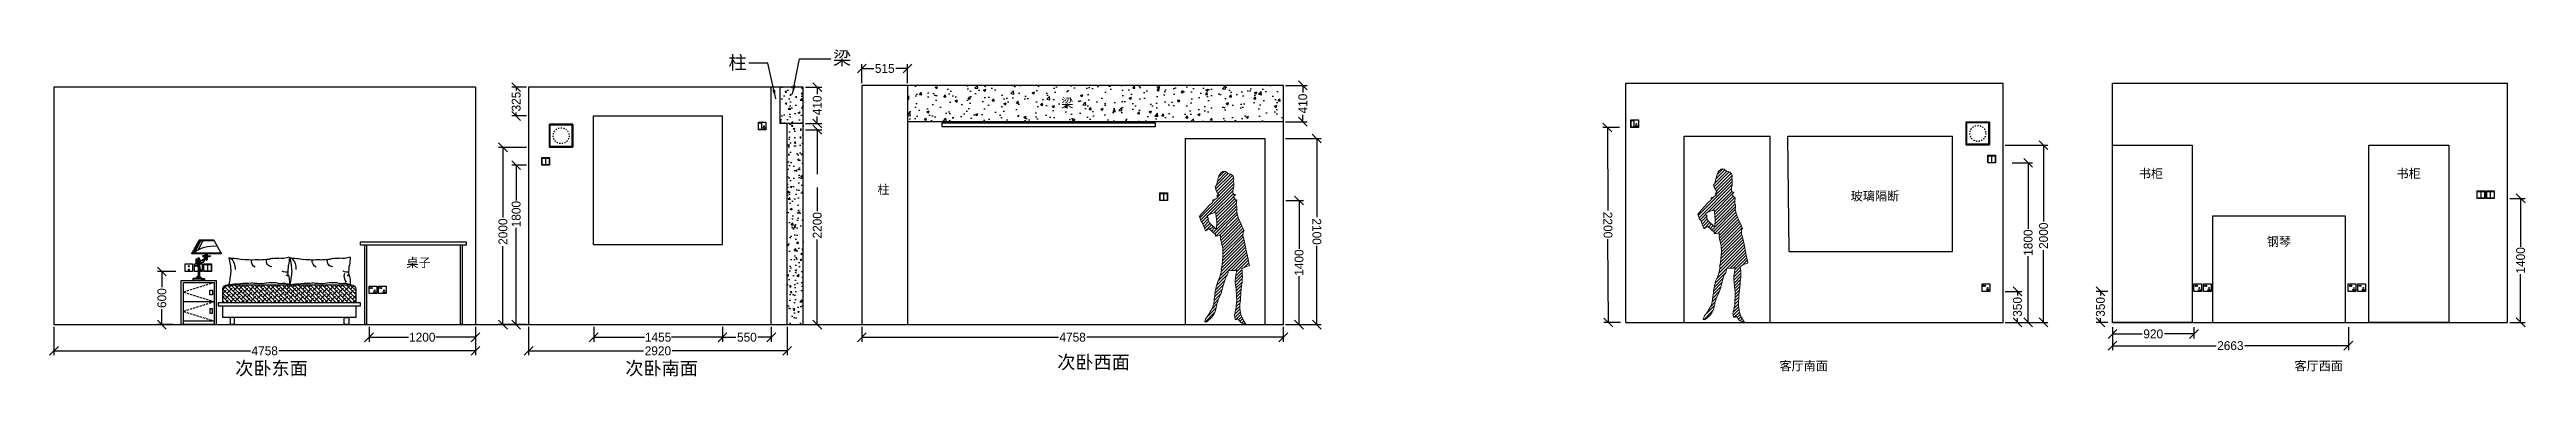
# Model space of a CAD drawing. Header units: millimetres. Extents: x -19825 to 39593, y -31971 to 32026.
# Drawn here: x -19825 to 8139, y -5970 to -2281 of the extents above; entities that cross this region are included whole.
import ezdxf

# ---------------------------------------------------------------- set-up
doc = ezdxf.new("R2010")
doc.units = ezdxf.units.MM
doc.linetypes.add('ACAD_ISO03W100', pattern=[30, 12, -18])
doc.linetypes.add('DASHED', pattern=[19.05, 12.7, -6.35])
for name, color, linetype in [('blocks', 253, 'Continuous'), ('dim', 7, 'Continuous'), ('light current', 110, 'Continuous'), ('lighting', 6, 'Continuous'), ('strong current', 1, 'Continuous'), ('wall', 7, 'Continuous'), ('windows', 140, 'Continuous')]:
    doc.layers.add(name, color=color, linetype=linetype)
doc.styles.get("Standard").update_dxf_attribs({"font": 'Heiti SC.ttf'})
doc.dimstyles.new('副本 ISO-25', dxfattribs={"dimscale": 40, "dimtxt": 2.5, "dimasz": 2.5, "dimexe": 1.25, "dimexo": 0.625, "dimgap": 0.63, "dimtad": 0, "dimdec": 0, "dimtxsty": 'Standard', "dimblk": 'OBLIQUE', "dimblk1": 'OBLIQUE', "dimblk2": 'OBLIQUE', "dimcen": 2.5, "dimadec": 0, "dimazin": 0, "dimtfac": 1, "dimtdec": 0, "dimtmove": 0, "dimatfit": 3, "dimfxl": 1, "dimarcsym": 0})

msp = doc.modelspace()

# ---------------------------------------------------------------- texts
at = {"transparency": 33554687, "insert": (-294, -5802.1), "char_height": 100, "attachment_point": 1}
msp.add_mtext_dynamic_manual_height_columns('客厅南面', width=796.512, gutter_width=500, heights=[0], dxfattribs=at)
at = {"layer": 'blocks', "transparency": 33554687, "char_height": 100, "attachment_point": 1}
for s, width, insert in [('\\pxqc;书柜', 514.384, (3642.3, -3632.4)), ('\\pxqc;书柜', 514.384, (6552.3, -3632.4)), ('\\pxqc;钢琴', 514.384, (5087.3, -4399.2)), ('桌子', 416.17, (-15795.6, -4636.4))]:
    msp.add_mtext_dynamic_manual_height_columns(s, width=width, gutter_width=500, heights=[0], dxfattribs=dict(at, insert=insert))
at = {"layer": 'dim', "char_height": 150}
for s, insert, attachment_point in [('柱', (-11955.1, -2435.4), 6), ('梁', (-10979.5, -2385.4), 4)]:
    msp.add_mtext(s, dxfattribs=dict(at, insert=insert, attachment_point=attachment_point))
at = {"layer": 'dim', "transparency": 33554687, "insert": (5520.6, -5802.1, 20), "char_height": 100, "attachment_point": 1}
msp.add_mtext_dynamic_manual_height_columns('客厅西面', width=796.512, gutter_width=500, heights=[0], dxfattribs=at)
at = {"layer": 'wall', "transparency": 33554687}
msp.add_text('次卧东面', height=150, dxfattribs=at).set_placement((-17728.4, -5952.9))
at = {"layer": 'wall'}
for s, p in [('次卧南面', (-13324.6, -5952.9)), ('次卧西面', (-8447.6, -5883.4))]:
    msp.add_text(s, height=150, dxfattribs=at).set_placement(p)
at = {"layer": 'wall', "char_height": 100, "attachment_point": 1}
for s, width, insert in [('梁', 840, (-8403.8, -2835.4)), ('柱', 310, (-10477.5, -3810.3))]:
    msp.add_mtext_dynamic_manual_height_columns(s, width=width, gutter_width=250, heights=[0], dxfattribs=dict(at, insert=insert))
at = {"layer": 'windows', "transparency": 33554687, "insert": (509.9, -3884.2), "char_height": 100, "attachment_point": 1}
msp.add_mtext_dynamic_manual_height_columns('玻璃隔断', width=543.612, gutter_width=500, heights=[0], dxfattribs=at)

# ---------------------------------------------------------------- blocks, each defined once
blk = doc.blocks.new('_Oblique')
at = {"color": 0, "linetype": 'ByBlock', "lineweight": -2}
blk.add_line((-0.5, -0.5), (0.5, 0.5), dxfattribs=at)
blk = doc.blocks.new('*D255')
at = {"layer": 'dim', "color": 0, "lineweight": -2, "transparency": 16777216}
for p, q in [((-14417, -5410), (-14417, -5731)), ((-11497, -5410), (-11497, -5731)), ((-14417, -5681), (-13119, -5681)), ((-11497, -5681), (-12796, -5681))]:
    blk.add_line(p, q, dxfattribs=at)
at = {"layer": 'dim', "color": 0, "lineweight": -2, "transparency": 16777216, "xscale": 100, "yscale": 100, "zscale": 100, "rotation": 180}
blk.add_blockref('_Oblique', (-14417, -5681), dxfattribs=at)
at = {"layer": 'dim', "color": 0, "lineweight": -2, "transparency": 16777216, "xscale": 100, "yscale": 100, "zscale": 100}
blk.add_blockref('_Oblique', (-11497, -5681), dxfattribs=at)
at = {"layer": 'dim', "color": 0, "transparency": 16777216, "insert": (-12957, -5681), "char_height": 100, "attachment_point": 5}
blk.add_mtext('2920', dxfattribs=at)
blk = doc.blocks.new('*D256')
at = {"layer": 'dim', "color": 0, "lineweight": -2, "transparency": 16777216}
for p, q in [((-12227, -5410), (-12227, -5578)), ((-12227, -5528), (-12078, -5528)), ((-11677, -5528), (-11827, -5528)), ((-11677, -5410), (-11677, -5578))]:
    blk.add_line(p, q, dxfattribs=at)
at = {"layer": 'dim', "color": 0, "lineweight": -2, "transparency": 16777216, "xscale": 100, "yscale": 100, "zscale": 100, "rotation": 180}
blk.add_blockref('_Oblique', (-12227, -5528), dxfattribs=at)
at = {"layer": 'dim', "color": 0, "lineweight": -2, "transparency": 16777216, "xscale": 100, "yscale": 100, "zscale": 100}
blk.add_blockref('_Oblique', (-11677, -5528), dxfattribs=at)
at = {"layer": 'dim', "color": 0, "transparency": 16777216, "insert": (-11952, -5528), "char_height": 100, "attachment_point": 5}
blk.add_mtext('550', dxfattribs=at)
blk = doc.blocks.new('*D257')
at = {"layer": 'dim', "color": 0, "lineweight": -2, "transparency": 16777216}
for p, q in [((-13682, -5410), (-13682, -5578)), ((-13682, -5528), (-13108, -5528)), ((-12227, -5528), (-12802, -5528)), ((-12227, -5410), (-12227, -5578))]:
    blk.add_line(p, q, dxfattribs=at)
at = {"layer": 'dim', "color": 0, "lineweight": -2, "transparency": 16777216, "xscale": 100, "yscale": 100, "zscale": 100, "rotation": 180}
blk.add_blockref('_Oblique', (-13682, -5528), dxfattribs=at)
at = {"layer": 'dim', "color": 0, "lineweight": -2, "transparency": 16777216, "xscale": 100, "yscale": 100, "zscale": 100}
blk.add_blockref('_Oblique', (-12227, -5528), dxfattribs=at)
at = {"layer": 'dim', "color": 0, "transparency": 16777216, "insert": (-12955, -5528), "char_height": 100, "attachment_point": 5}
blk.add_mtext('1455', dxfattribs=at)
blk = doc.blocks.new('*D258')
at = {"layer": 'dim', "color": 0, "lineweight": -2, "transparency": 16777216}
for p, q in [((-11292, -2705), (-11108, -2705)), ((-11158, -2705), (-11158, -2784)), ((-11158, -3115), (-11158, -3037)), ((-11292, -3115), (-11108, -3115))]:
    blk.add_line(p, q, dxfattribs=at)
at = {"layer": 'dim', "color": 0, "lineweight": -2, "transparency": 16777216, "xscale": 100, "yscale": 100, "zscale": 100}
for p, rotation in [((-11158, -2705), 90), ((-11158, -3115), 270)]:
    blk.add_blockref('_Oblique', p, dxfattribs=dict(at, rotation=rotation))
at = {"layer": 'dim', "color": 0, "transparency": 16777216, "insert": (-11158, -2910), "char_height": 100, "attachment_point": 5, "rotation": 90}
blk.add_mtext('410', dxfattribs=at)
blk = doc.blocks.new('*D259')
at = {"layer": 'dim', "color": 0, "lineweight": -2, "transparency": 16777216}
for p, q in [((-5871, -2685), (-5626, -2685)), ((-5676, -2685), (-5676, -2764)), ((-5676, -3095), (-5676, -3017)), ((-5871, -3095), (-5626, -3095))]:
    blk.add_line(p, q, dxfattribs=at)
at = {"layer": 'dim', "color": 0, "lineweight": -2, "transparency": 16777216, "xscale": 100, "yscale": 100, "zscale": 100}
for p, rotation in [((-5676, -2685), 90), ((-5676, -3095), 270)]:
    blk.add_blockref('_Oblique', p, dxfattribs=dict(at, rotation=rotation))
at = {"layer": 'dim', "color": 0, "transparency": 16777216, "insert": (-5676, -2890), "char_height": 100, "attachment_point": 5, "rotation": 90}
blk.add_mtext('410', dxfattribs=at)
blk = doc.blocks.new('*D260')
at = {"layer": 'dim', "color": 0, "lineweight": -2, "transparency": 16777216}
for p, q in [((-10654, -2660), (-10654, -2445)), ((-10654, -2495), (-10521, -2495)), ((-10139, -2495), (-10272, -2495)), ((-10139, -2660), (-10139, -2445))]:
    blk.add_line(p, q, dxfattribs=at)
at = {"layer": 'dim', "color": 0, "lineweight": -2, "transparency": 16777216, "xscale": 100, "yscale": 100, "zscale": 100, "rotation": 180}
blk.add_blockref('_Oblique', (-10654, -2495), dxfattribs=at)
at = {"layer": 'dim', "color": 0, "lineweight": -2, "transparency": 16777216, "xscale": 100, "yscale": 100, "zscale": 100}
blk.add_blockref('_Oblique', (-10139, -2495), dxfattribs=at)
at = {"layer": 'dim', "color": 0, "transparency": 16777216, "insert": (-10396, -2495), "char_height": 100, "attachment_point": 5}
blk.add_mtext('515', dxfattribs=at)
blk = doc.blocks.new('*D261')
at = {"layer": 'dim', "color": 0, "lineweight": -2, "transparency": 16777216}
for p, q in [((-10654, -5410), (-10654, -5578)), ((-10654, -5528), (-8435, -5528)), ((-5896, -5528), (-8114, -5528)), ((-5896, -5410), (-5896, -5578))]:
    blk.add_line(p, q, dxfattribs=at)
at = {"layer": 'dim', "color": 0, "lineweight": -2, "transparency": 16777216, "xscale": 100, "yscale": 100, "zscale": 100, "rotation": 180}
blk.add_blockref('_Oblique', (-10654, -5528), dxfattribs=at)
at = {"layer": 'dim', "color": 0, "lineweight": -2, "transparency": 16777216, "xscale": 100, "yscale": 100, "zscale": 100}
blk.add_blockref('_Oblique', (-5896, -5528), dxfattribs=at)
at = {"layer": 'dim', "color": 0, "transparency": 16777216, "insert": (-8275, -5528), "char_height": 100, "attachment_point": 5}
blk.add_mtext('4758', dxfattribs=at)
blk = doc.blocks.new('*D280')
at = {"layer": 'dim', "color": 0, "lineweight": -2, "transparency": 16777216}
for p, q in [((-14442, -2705), (-14607, -2705)), ((-14557, -2705), (-14557, -2742)), ((-14442, -3030), (-14607, -3030)), ((-14557, -3030), (-14557, -2993))]:
    blk.add_line(p, q, dxfattribs=at)
at = {"layer": 'dim', "color": 0, "lineweight": -2, "transparency": 16777216, "xscale": 100, "yscale": 100, "zscale": 100}
for p, rotation in [((-14557, -2705), 90), ((-14557, -3030), 270)]:
    blk.add_blockref('_Oblique', p, dxfattribs=dict(at, rotation=rotation))
at = {"layer": 'dim', "color": 0, "transparency": 16777216, "insert": (-14557, -2868), "char_height": 100, "attachment_point": 5, "rotation": 90}
blk.add_mtext('325', dxfattribs=at)
blk = doc.blocks.new('*D363')
at = {"layer": 'dim', "color": 0, "lineweight": -2, "transparency": 16777216}
for p, q in [((-11292, -3185), (-11108, -3185)), ((-11158, -3185), (-11158, -3689)), ((-11158, -3839), (-11158, -4103)), ((-11158, -5385), (-11158, -4426)), ((-11292, -5385), (-11108, -5385))]:
    blk.add_line(p, q, dxfattribs=at)
at = {"layer": 'dim', "color": 0, "lineweight": -2, "transparency": 16777216, "xscale": 100, "yscale": 100, "zscale": 100}
for p, rotation in [((-11158, -3185), 90), ((-11158, -5385), 270)]:
    blk.add_blockref('_Oblique', p, dxfattribs=dict(at, rotation=rotation))
at = {"layer": 'dim', "color": 0, "transparency": 16777216, "insert": (-11158, -4264), "char_height": 100, "attachment_point": 5, "rotation": 90}
blk.add_mtext('2200', dxfattribs=at)
blk = doc.blocks.new('switch - 2 gang 2 way')
at = {"transparency": 33554687}
blk.add_lwpolyline([(-43, 85, -0.414214), (-42, 86), (42, 86, -0.414214), (43, 85), (43, 1, -0.414214), (42, 0), (-42, 0, -0.414214), (-43, 1)], format="xyb", close=True, dxfattribs=at)
for points in [[(-41, 84), (-1, 84), (-1, 2), (-41, 2)], [(-36, 79), (-7, 79), (-7, 76), (-36, 76)], [(1, 84), (41, 84), (41, 2), (1, 2)], [(6, 79), (36, 79), (36, 76), (6, 76)]]:
    blk.add_lwpolyline(points, close=True, dxfattribs=at)
blk = doc.blocks.new('*D365')
at = {"layer": 'dim', "color": 0, "lineweight": -2, "transparency": 16777216}
for p, q in [((-14442, -3585), (-14607, -3585)), ((-14557, -3585), (-14557, -3984)), ((-14557, -5385), (-14557, -4292)), ((-14442, -5385), (-14607, -5385))]:
    blk.add_line(p, q, dxfattribs=at)
at = {"layer": 'dim', "color": 0, "lineweight": -2, "transparency": 16777216, "xscale": 100, "yscale": 100, "zscale": 100}
for p, rotation in [((-14557, -3585), 90), ((-14557, -5385), 270)]:
    blk.add_blockref('_Oblique', p, dxfattribs=dict(at, rotation=rotation))
at = {"layer": 'dim', "color": 0, "transparency": 16777216, "insert": (-14557, -4138), "char_height": 100, "attachment_point": 5, "rotation": 90}
blk.add_mtext('1800', dxfattribs=at)
blk = doc.blocks.new('*D366')
at = {"layer": 'dim', "color": 0, "lineweight": -2, "transparency": 16777216}
for p, q in [((-5869, -3985), (-5668, -3985)), ((-5718, -3985), (-5718, -4531)), ((-5718, -5385), (-5718, -4839)), ((-5871, -5385), (-5668, -5385))]:
    blk.add_line(p, q, dxfattribs=at)
at = {"layer": 'dim', "color": 0, "lineweight": -2, "transparency": 16777216, "xscale": 100, "yscale": 100, "zscale": 100}
for p, rotation in [((-5718, -3985), 90), ((-5718, -5385), 270)]:
    blk.add_blockref('_Oblique', p, dxfattribs=dict(at, rotation=rotation))
at = {"layer": 'dim', "color": 0, "transparency": 16777216, "insert": (-5718, -4685), "char_height": 100, "attachment_point": 5, "rotation": 90}
blk.add_mtext('1400', dxfattribs=at)
blk = doc.blocks.new('A$C559E771F')
at = {"lineweight": 0, "ltscale": 3, "transparency": 33554559}
for p, q in [((184, 1528), (355, 1698)), ((191, 1570), (327, 1706)), ((195, 1504), (375, 1683)), ((204, 1618), (306, 1720)), ((218, 1663), (222, 1681)), ((219, 1669), (281, 1731)), ((222, 1681), (230, 1697)), ((230, 1697), (241, 1713)), ((241, 1713), (254, 1723)), ((254, 1723), (264, 1728)), ((264, 1728), (274, 1730)), ((274, 1730), (283, 1731)), ((283, 1731), (297, 1728)), ((297, 1728), (306, 1720)), ((306, 1720), (314, 1715)), ((314, 1715), (323, 1708)), ((323, 1708), (336, 1702)), ((336, 1702), (346, 1699)), ((346, 1699), (352, 1700)), ((352, 1700), (360, 1696)), ((360, 1696), (370, 1688)), ((370, 1688), (378, 1680)), ((378, 1680), (384, 1669)), ((5, 1207), (389, 1591)), ((14, 1181), (387, 1554)), ((111, 1242), (380, 1511)), ((148, 1379), (153, 1408)), ((149, 1387), (176, 1413)), ((153, 1408), (176, 1413)), ((165, 1261), (382, 1478)), ((176, 1413), (194, 1426)), ((178, 1555), (184, 1559)), ((185, 1526), (178, 1555)), ((184, 1559), (190, 1568)), ((194, 1506), (185, 1526)), ((188, 1248), (384, 1445)), ((190, 1568), (193, 1577)), ((191, 1216), (399, 1424)), ((193, 1577), (198, 1592)), ((203, 1490), (194, 1506)), ((194, 1426), (211, 1440)), ((194, 1184), (419, 1409)), ((196, 1450), (218, 1476)), ((211, 1440), (196, 1450)), ((198, 1592), (201, 1603)), ((201, 1603), (202, 1611)), ((202, 1611), (207, 1630)), ((209, 1479), (203, 1490)), ((206, 1443), (386, 1623)), ((207, 1630), (210, 1645)), ((208, 1481), (386, 1659)), ((218, 1476), (209, 1479)), ((210, 1645), (218, 1663)), ((380, 1508), (378, 1493)), ((378, 1493), (381, 1480)), ((381, 1523), (380, 1508)), ((386, 1546), (381, 1523)), ((381, 1480), (390, 1469)), ((394, 1453), (383, 1449)), ((383, 1449), (385, 1444)), ((384, 1669), (387, 1656)), ((388, 1639), (385, 1630)), ((385, 1630), (386, 1614)), ((385, 1444), (389, 1440)), ((386, 1614), (388, 1599)), ((389, 1565), (386, 1546)), ((387, 1656), (388, 1639)), ((388, 1599), (389, 1583)), ((389, 1583), (389, 1565)), ((389, 1440), (394, 1434)), ((390, 1469), (400, 1466)), ((391, 1452), (406, 1467)), ((404, 1458), (394, 1453)), ((394, 1434), (394, 1428)), ((394, 1428), (405, 1418)), ((400, 1466), (404, 1468)), ((404, 1468), (408, 1466)), ((408, 1466), (404, 1458)), ((405, 1418), (418, 1411)), ((418, 1411), (423, 1406)), ((423, 1406), (421, 1394)), ((0, 1222), (21, 1249)), ((19, 1166), (0, 1222)), ((32, 1152), (19, 1166)), ((21, 1249), (43, 1272)), ((26, 1158), (90, 1222)), ((38, 1133), (32, 1152)), ((38, 1134), (103, 1199)), ((58, 1088), (38, 1133)), ((43, 1272), (114, 1348)), ((49, 1109), (106, 1167)), ((59, 1085), (119, 1144)), ((71, 1061), (137, 1127)), ((85, 1224), (114, 1244)), ((91, 1221), (85, 1224)), ((92, 1210), (91, 1221)), ((104, 1199), (92, 1210)), ((97, 1189), (104, 1199)), ((113, 1150), (97, 1189)), ((192, 1074), (113, 1150)), ((114, 1348), (148, 1379)), ((114, 1244), (139, 1256)), ((139, 1256), (185, 1265)), ((175, 1024), (423, 1272)), ((185, 1265), (188, 1249)), ((188, 1249), (196, 1161)), ((188, 1001), (429, 1242)), ((196, 1161), (192, 1074)), ((193, 1076), (425, 1309)), ((194, 1113), (420, 1339)), ((196, 1150), (418, 1372)), ((228, 1006), (438, 1215)), ((240, 982), (448, 1190)), ((244, 951), (458, 1165)), ((250, 922), (468, 1140)), ((418, 1374), (417, 1356)), ((417, 1356), (419, 1341)), ((421, 1394), (418, 1374)), ((419, 1341), (425, 1324)), ((425, 1303), (422, 1277)), ((422, 1277), (427, 1252)), ((425, 1324), (425, 1303)), ((427, 1252), (434, 1225)), ((434, 1225), (444, 1199)), ((444, 1199), (463, 1153)), ((463, 1153), (484, 1104)), ((68, 1060), (58, 1088)), ((75, 1061), (68, 1060)), ((107, 1086), (75, 1061)), ((183, 1017), (107, 1086)), ((120, 1074), (155, 1110)), ((138, 1057), (173, 1092)), ((157, 1041), (191, 1075)), ((184, 1001), (183, 1017)), ((209, 1003), (184, 1001)), ((240, 1008), (209, 1003)), ((238, 556), (527, 846)), ((239, 989), (240, 1008)), ((240, 966), (239, 989)), ((245, 944), (240, 966)), ((253, 907), (245, 944)), ((247, 600), (522, 875)), ((249, 638), (516, 905)), ((260, 882), (253, 907)), ((257, 894), (479, 1115)), ((258, 682), (510, 935)), ((264, 862), (260, 882)), ((261, 721), (503, 963)), ((264, 865), (490, 1091)), ((267, 803), (264, 862)), ((265, 831), (502, 1068)), ((265, 760), (495, 990)), ((266, 797), (493, 1023)), ((484, 1104), (505, 1061)), ((493, 1048), (492, 996)), ((492, 996), (497, 986)), ((498, 1052), (493, 1048)), ((497, 986), (511, 931)), ((504, 1059), (498, 1052)), ((505, 1061), (504, 1059)), ((511, 931), (525, 858)), ((525, 858), (550, 738)), ((194, 441), (314, 562)), ((213, 496), (534, 816)), ((237, 554), (245, 589)), ((245, 589), (252, 624)), ((246, 625), (257, 674)), ((252, 624), (246, 625)), ((257, 674), (261, 721)), ((261, 721), (264, 753)), ((264, 753), (267, 803)), ((314, 561), (300, 541)), ((324, 591), (314, 561)), ((326, 608), (324, 591)), ((362, 611), (326, 608)), ((401, 611), (362, 611)), ((363, 611), (540, 787)), ((399, 611), (546, 758)), ((423, 615), (401, 611)), ((407, 513), (483, 589)), ((408, 526), (412, 567)), ((411, 552), (479, 621)), ((412, 567), (419, 598)), ((418, 595), (552, 728)), ((419, 598), (423, 615)), ((495, 642), (478, 630)), ((478, 630), (482, 602)), ((482, 602), (485, 576)), ((485, 576), (486, 541)), ((526, 655), (495, 642)), ((505, 646), (558, 700)), ((566, 669), (526, 655)), ((550, 738), (559, 695)), ((559, 695), (566, 669)), ((561, 667), (565, 671)), ((162, 232), (214, 285)), ((167, 263), (169, 292)), ((168, 274), (244, 350)), ((169, 292), (175, 325)), ((173, 314), (260, 401)), ((175, 352), (272, 449)), ((175, 348), (179, 376)), ((175, 325), (175, 348)), ((179, 376), (186, 407)), ((183, 395), (287, 499)), ((186, 407), (194, 444)), ((194, 444), (201, 463)), ((201, 463), (209, 487)), ((209, 487), (220, 513)), ((228, 315), (212, 279)), ((220, 513), (231, 534)), ((245, 353), (228, 315)), ((231, 534), (237, 554)), ((258, 396), (245, 353)), ((270, 443), (258, 396)), ((290, 512), (270, 443)), ((300, 541), (290, 512)), ((406, 477), (485, 556)), ((406, 502), (408, 526)), ((406, 476), (406, 502)), ((409, 445), (406, 476)), ((409, 444), (485, 520)), ((414, 405), (409, 445)), ((413, 413), (482, 482)), ((417, 379), (414, 405)), ((417, 382), (477, 442)), ((421, 346), (417, 379)), ((418, 242), (463, 286)), ((419, 247), (423, 281)), ((420, 350), (474, 403)), ((421, 315), (470, 364)), ((421, 312), (421, 346)), ((423, 281), (421, 312)), ((423, 282), (467, 325)), ((464, 307), (463, 274)), ((468, 333), (464, 307)), ((470, 360), (468, 333)), ((474, 401), (470, 360)), ((477, 436), (474, 401)), ((478, 456), (477, 436)), ((482, 483), (478, 456)), ((484, 509), (482, 483)), ((486, 541), (484, 509)), ((61, 37), (67, 55)), ((63, 31), (61, 37)), ((70, 29), (63, 31)), ((66, 30), (172, 137)), ((67, 55), (76, 74)), ((84, 33), (70, 29)), ((76, 74), (92, 97)), ((80, 80), (189, 189)), ((105, 51), (84, 33)), ((92, 97), (108, 118)), ((124, 65), (105, 51)), ((108, 118), (124, 144)), ((124, 144), (135, 163)), ((142, 84), (124, 65)), ((135, 163), (153, 200)), ((141, 176), (195, 231)), ((163, 116), (142, 84)), ((153, 200), (161, 231)), ((161, 231), (167, 263)), ((177, 149), (163, 116)), ((189, 189), (177, 149)), ((193, 214), (189, 189)), ((196, 232), (193, 214)), ((204, 254), (196, 232)), ((212, 279), (204, 254)), ((396, 100), (397, 115)), ((399, 86), (396, 100)), ((397, 114), (459, 176)), ((397, 115), (400, 124)), ((399, 81), (464, 145)), ((403, 60), (399, 86)), ((400, 124), (403, 124)), ((403, 124), (406, 143)), ((421, 54), (403, 60)), ((406, 143), (410, 167)), ((409, 161), (457, 210)), ((410, 167), (416, 192)), ((411, 57), (470, 116)), ((416, 204), (460, 248)), ((416, 214), (419, 247)), ((416, 192), (416, 214)), ((424, 65), (421, 60)), ((421, 60), (421, 54)), ((429, 66), (424, 65)), ((435, 65), (429, 66)), ((439, 60), (435, 65)), ((444, 55), (439, 60)), ((444, 55), (479, 90)), ((456, 39), (444, 55)), ((467, 25), (456, 39)), ((459, 234), (457, 206)), ((457, 206), (458, 183)), ((458, 183), (461, 162)), ((463, 274), (459, 234)), ((459, 35), (489, 65)), ((461, 162), (465, 136)), ((465, 136), (470, 116)), ((479, 17), (467, 25)), ((470, 116), (478, 92)), ((478, 92), (483, 80)), ((478, 18), (502, 42)), ((496, 10), (479, 17)), ((483, 80), (492, 56)), ((492, 56), (494, 56)), ((494, 56), (506, 35)), ((519, 0), (496, 10)), ((503, 8), (514, 19)), ((506, 35), (516, 17)), ((516, 17), (528, 3)), ((526, 0), (519, 0)), ((528, 3), (526, 0))]:
    blk.add_line(p, q, dxfattribs=at)
blk = doc.blocks.new('*D370')
at = {"layer": 'dim', "color": 0, "lineweight": -2, "transparency": 16777216}
for p, q in [((-5871, -3285), (-5469, -3285)), ((-5519, -3285), (-5518, -4174)), ((-5517, -5385), (-5518, -4497)), ((-5869, -5385), (-5467, -5385))]:
    blk.add_line(p, q, dxfattribs=at)
at = {"layer": 'dim', "color": 0, "lineweight": -2, "transparency": 16777216, "xscale": 100, "yscale": 100, "zscale": 100}
for p, rotation in [((-5519, -3285), 90.05456739256199), ((-5517, -5385), 270.054567392562)]:
    blk.add_blockref('_Oblique', p, dxfattribs=dict(at, rotation=rotation))
at = {"layer": 'dim', "color": 0, "transparency": 16777216, "insert": (-5518, -4335), "char_height": 100, "attachment_point": 5, "rotation": 270.0546}
blk.add_mtext('2100', dxfattribs=at)
blk = doc.blocks.new('socket-3 with switch')
at = {"layer": 'strong current'}
for points in [[(-43, 85, -0.414214), (-42, 86), (42, 86, -0.414214), (43, 85), (43, 1, -0.414214), (42, 0), (-42, 0, -0.414214), (-43, 1)], [(-40, 83, -0.414214), (-40, 83), (-8, 83, -0.414214), (-8, 83), (-8, 4, -0.414214), (-8, 4), (-40, 4, -0.414214), (-40, 4)], [(-36, 79, -0.414214), (-36, 79), (-12, 79, -0.414214), (-12, 79), (-12, 76, -0.414214), (-12, 76), (-36, 76, -0.414214), (-36, 76)]]:
    blk.add_lwpolyline(points, format="xyb", close=True, dxfattribs=at)
for points in [[(7, 22), (9, 24), (16, 14), (14, 12)], [(18, 44), (21, 44), (21, 32), (18, 32)], [(30, 24), (32, 22), (25, 12), (23, 14)]]:
    blk.add_lwpolyline(points, close=True, dxfattribs=at)
blk = doc.blocks.new('air fresher')
at = {"transparency": 33554687}
for points in [[(-132.5, 257, -0.4142136), (-124.5, 265), (124.5, 265, -0.4142136), (132.5, 257), (132.5, 8, -0.4142136), (124.5, 0), (-124.5, 0, -0.4142136), (-132.5, 8)], [(-114.5, 255), (114.5, 255, -0.4142136), (122.5, 247), (122.5, 18, -0.4142136), (114.5, 10), (-114.5, 10, -0.4142136), (-122.5, 18), (-122.5, 247, -0.4142136)]]:
    blk.add_lwpolyline(points, format="xyb", close=True, dxfattribs=at)
at = {"linetype": 'ACAD_ISO03W100', "transparency": 33554559}
blk.add_circle((0, 132.5), 90, dxfattribs=at)
blk = doc.blocks.new('*D390')
at = {"layer": 'dim', "color": 0, "lineweight": -2, "transparency": 16777216}
for p, q in [((-14442, -3385), (-14756, -3385)), ((-14706, -3385), (-14706, -4175)), ((-14706, -5385), (-14706, -4498)), ((-14442, -5385), (-14756, -5385))]:
    blk.add_line(p, q, dxfattribs=at)
at = {"layer": 'dim', "color": 0, "lineweight": -2, "transparency": 16777216, "xscale": 100, "yscale": 100, "zscale": 100}
for p, rotation in [((-14706, -3385), 90), ((-14706, -5385), 270)]:
    blk.add_blockref('_Oblique', p, dxfattribs=dict(at, rotation=rotation))
at = {"layer": 'dim', "color": 0, "transparency": 16777216, "insert": (-14706, -4336), "char_height": 100, "attachment_point": 5, "rotation": 90}
blk.add_mtext('2000', dxfattribs=at)
blk = doc.blocks.new('A$C25B71B22')
at = {"transparency": 33554687}
for p, q in [((1820, 949), (1652, 949)), ((1779, 949), (1827, 847)), ((1800, 949), (1864, 825)), ((1809, 949), (1879, 821)), ((1898, 809), (1573, 809)), ((1734, 775), (1692, 775)), ((1692, 775), (1692, 773)), ((1692, 775), (1692, 773)), ((1697, 773), (1692, 773)), ((1737, 773), (1697, 773)), ((1754, 763), (1720, 763)), ((1750, 800), (1724, 800)), ((1734, 754), (1730, 754)), ((1730, 754), (1730, 733)), ((1744, 733), (1730, 733)), ((1733, 781), (1732, 783)), ((1742, 762), (1732, 762)), ((1741, 781), (1733, 781)), ((1741, 761), (1733, 761)), ((1734, 777), (1739, 777)), ((1739, 775), (1734, 775)), ((1734, 756), (1739, 756)), ((1739, 754), (1734, 754)), ((1739, 779), (1734, 779)), ((1739, 758), (1734, 758)), ((1737, 773), (1776, 773)), ((1739, 775), (1782, 775)), ((1744, 754), (1739, 754)), ((1744, 754), (1744, 752)), ((1744, 752), (1744, 735)), ((1744, 735), (1744, 733)), ((1776, 773), (1782, 773)), ((1782, 775), (1782, 773)), ((1816, 740), (1831, 740)), ((1816, 739), (1816, 723)), ((1816, 739), (1831, 739)), ((1816, 732), (1816, 723)), ((1816, 719), (1816, 701)), ((1816, 697), (1816, 543)), ((1831, 739), (1831, 726)), ((1831, 722), (1831, 701)), ((1841, 716), (1831, 716)), ((1841, 713), (1831, 713)), ((1841, 739), (1841, 728)), ((1841, 723), (1841, 728)), ((1856, 723), (1841, 723)), ((1856, 723), (1841, 723)), ((1841, 723), (1841, 704)), ((1856, 704), (1841, 704)), ((1856, 704), (1841, 704)), ((1841, 704), (1841, 696)), ((1841, 696), (1841, 688)), ((1856, 688), (1841, 688)), ((1856, 743), (1842, 743)), ((1842, 723), (1842, 723)), ((1842, 704), (1842, 704)), ((1854, 739), (1844, 739)), ((1852, 742), (1846, 742)), ((1852, 740), (1846, 740)), ((1856, 739), (1856, 723)), ((1856, 723), (1856, 704)), ((1856, 704), (1856, 688)), ((50, 384), (116, 450)), ((50, 339), (161, 450)), ((50, 294), (206, 450)), ((50, 400), (50, 250)), ((66, 355), (50, 372)), ((89, 288), (50, 327)), ((51, 250), (251, 450)), ((111, 400), (71, 441)), ((134, 333), (78, 389)), ((96, 250), (296, 450)), ((1500, 450), (100, 450)), ((156, 265), (100, 322)), ((179, 378), (123, 434)), ((141, 250), (341, 450)), ((201, 310), (145, 366)), ((156, 445), (151, 450)), ((217, 250), (167, 299)), ((186, 250), (386, 450)), ((246, 355), (190, 411)), ((224, 423), (196, 450)), ((269, 288), (212, 344)), ((231, 250), (431, 450)), ((291, 400), (241, 450)), ((313, 333), (257, 389)), ((276, 250), (476, 450)), ((336, 265), (280, 322)), ((358, 378), (302, 434)), ((320, 250), (520, 450)), ((381, 310), (325, 366)), ((336, 445), (331, 450)), ((396, 250), (347, 299)), ((365, 250), (565, 450)), ((426, 355), (370, 411)), ((403, 423), (376, 450)), ((448, 288), (392, 344)), ((410, 250), (610, 450)), ((471, 400), (421, 450)), ((493, 333), (437, 389)), ((455, 250), (655, 450)), ((515, 265), (459, 322)), ((538, 378), (482, 434)), ((500, 250), (700, 450)), ((560, 310), (504, 366)), ((515, 445), (511, 450)), ((576, 250), (527, 299)), ((545, 250), (745, 450)), ((605, 355), (549, 411)), ((583, 423), (555, 450)), ((628, 288), (572, 344)), ((590, 250), (790, 450)), ((650, 400), (600, 450)), ((673, 333), (617, 389)), ((635, 250), (835, 450)), ((695, 265), (639, 322)), ((718, 378), (661, 434)), ((680, 250), (880, 450)), ((740, 310), (684, 366)), ((695, 445), (690, 450)), ((755, 250), (706, 299)), ((725, 250), (925, 450)), ((785, 355), (729, 411)), ((762, 423), (735, 450)), ((807, 288), (751, 344)), ((769, 250), (969, 450)), ((830, 400), (780, 450)), ((852, 333), (796, 389)), ((814, 250), (1014, 450)), ((875, 265), (819, 322)), ((897, 378), (841, 434)), ((859, 250), (1059, 450)), ((920, 310), (863, 366)), ((875, 445), (870, 450)), ((935, 250), (886, 299)), ((904, 250), (1104, 450)), ((964, 355), (908, 411)), ((942, 423), (915, 450)), ((987, 288), (931, 344)), ((949, 250), (1149, 450)), ((1009, 400), (960, 450)), ((1032, 333), (976, 389)), ((994, 250), (1194, 450)), ((1054, 265), (998, 322)), ((1077, 378), (1021, 434)), ((1039, 250), (1239, 450)), ((1099, 310), (1043, 366)), ((1054, 445), (1049, 450)), ((1115, 250), (1066, 299)), ((1084, 250), (1284, 450)), ((1144, 355), (1088, 411)), ((1122, 423), (1094, 450)), ((1167, 288), (1110, 344)), ((1129, 250), (1329, 450)), ((1189, 400), (1139, 450)), ((1211, 333), (1155, 389)), ((1174, 250), (1374, 450)), ((1234, 265), (1178, 322)), ((1256, 378), (1200, 434)), ((1218, 250), (1418, 450)), ((1279, 310), (1223, 366)), ((1234, 445), (1229, 450)), ((1294, 250), (1245, 299)), ((1263, 250), (1463, 450)), ((1324, 355), (1268, 411)), ((1301, 423), (1274, 450)), ((1346, 288), (1290, 344)), ((1308, 250), (1508, 449)), ((1369, 400), (1319, 450)), ((1391, 333), (1335, 389)), ((1353, 250), (1537, 434)), ((1414, 265), (1357, 322)), ((1436, 378), (1380, 434)), ((1398, 250), (1550, 402)), ((1458, 310), (1402, 366)), ((1414, 445), (1409, 450)), ((1474, 250), (1425, 299)), ((1443, 250), (1550, 357)), ((1503, 355), (1447, 411)), ((1481, 423), (1453, 450)), ((1526, 288), (1470, 344)), ((1488, 250), (1550, 312)), ((1548, 400), (1498, 450)), ((1550, 353), (1515, 389)), ((1550, 309), (1537, 322)), ((1550, 250), (1550, 400)), ((2021, 500), (1623, 500)), ((1623, 476), (1623, 500)), ((1623, 326), (1623, 476)), ((1623, 326), (1623, 438)), ((1623, 302), (1623, 326)), ((1623, 0), (1623, 302)), ((1647, 0), (1647, 476)), ((1997, 476), (1647, 476)), ((1697, 388), (1667, 388)), ((1667, 388), (1667, 338)), ((1667, 338), (1697, 338)), ((1697, 338), (1697, 388)), ((1757, 503), (1891, 503)), ((1757, 500), (1891, 500)), ((1791, 520), (1857, 520)), ((1799, 530), (1849, 530)), ((1805, 537), (1843, 537)), ((1808, 542), (1808, 542)), ((1814, 542), (1808, 542)), ((1814, 542), (1834, 542)), ((1816, 543), (1831, 543)), ((1997, 0), (1997, 476)), ((2021, 0), (2021, 500)), ((1600, 250), (0, 250)), ((0, 250), (0, 207)), ((0, 207), (1600, 207)), ((1550, 250), (50, 250)), ((50, 207), (50, 80)), ((50, 80), (1550, 80)), ((82, 250), (55, 277)), ((127, 250), (123, 254)), ((180, 80), (130, 80)), ((130, 80), (130, 0)), ((130, 0), (180, 0)), ((130, 0), (180, 0)), ((180, 0), (180, 80)), ((261, 250), (235, 277)), ((306, 250), (302, 254)), ((441, 250), (414, 277)), ((486, 250), (482, 254)), ((621, 250), (594, 277)), ((666, 250), (661, 254)), ((800, 250), (774, 277)), ((845, 250), (841, 254)), ((980, 250), (953, 277)), ((1025, 250), (1021, 254)), ((1160, 250), (1133, 277)), ((1204, 250), (1200, 254)), ((1339, 250), (1312, 277)), ((1384, 250), (1380, 254)), ((1420, 0), (1420, 80)), ((1420, 80), (1470, 80)), ((1420, 0), (1470, 0)), ((1470, 0), (1420, 0)), ((1470, 80), (1470, 0)), ((1519, 250), (1492, 277)), ((1533, 250), (1550, 267)), ((1550, 80), (1550, 207)), ((1600, 207), (1600, 250)), ((1647, 258), (1997, 258)), ((1647, 40), (1997, 40)), ((1647, 0), (2021, 0)), ((1667, 178), (1697, 178)), ((1667, 128), (1667, 178)), ((1697, 128), (1667, 128)), ((1697, 178), (1697, 128))]:
    blk.add_line(p, q, dxfattribs=at)
at = {"linetype": 'DASHED', "ltscale": 2, "transparency": 33554687}
for p, q in [((1647, 476), (1995, 367)), ((1995, 367), (1647, 258)), ((1647, 258), (1995, 150)), ((1995, 150), (1647, 40))]:
    blk.add_line(p, q, dxfattribs=at)
at = {"transparency": 33554687}
for points in [[(1750, 800), (1898, 800, 0.414214), (1901, 803), (1901, 807, 0.414214), (1898, 809), (1817, 955, 0.414214), (1814, 958), (1658, 958, 0.414214), (1655, 955), (1573, 809, 0.414214), (1571, 807), (1571, 803, 0.414214), (1573, 800), (1724, 800)], [(1697, 773, 0.206202), (1720, 763), (1720, 762), (1732, 762), (1733, 761, 0.131975), (1734, 758, -0.058815), (1734, 754)], [(1732, 783), (1728, 783, -0.308305), (1724, 785), (1724, 800)], [(1732, 783), (1733, 781, 0.131975), (1734, 779, -0.058815), (1734, 775)], [(1742, 783), (1741, 781, -0.131975), (1739, 779, 0.058815), (1739, 775)], [(1776, 773, -0.206202), (1754, 763), (1754, 762), (1742, 762), (1741, 761, -0.131975), (1739, 758, 0.058815), (1739, 754)], [(1742, 783), (1746, 783, 0.308305), (1750, 785), (1750, 800)], [(1816, 740), (1815, 740, 0.414214), (1814, 739), (1814, 739), (1816, 739)], [(1831, 740), (1833, 740, -0.414214), (1834, 739), (1834, 739), (1831, 739)], [(1831, 697), (1831, 543), (1833, 543, -0.414214), (1834, 542), (1834, 542), (1840, 542), (1840, 542)], [(1808, 542, 0.414214), (1806, 540), (1805, 537), (1804, 537, 0.414214), (1800, 533), (1799, 530), (1796, 530, 0.414214), (1792, 526), (1791, 520), (1765, 520, 0.414214), (1757, 512), (1757, 500)], [(1816, 543), (1815, 543, 0.414214), (1814, 542), (1814, 542)], [(1840, 542, -0.414214), (1842, 540), (1843, 537), (1844, 537, -0.414214), (1848, 533), (1849, 530), (1851, 530, -0.414214), (1855, 526), (1857, 520), (1883, 520, -0.414214), (1891, 512), (1891, 500)]]:
    blk.add_lwpolyline(points, format="xyb", dxfattribs=at)
for points in [[(1732, 783), (1742, 783)], [(1744, 752), (1748, 751), (1751, 750), (1753, 749), (1755, 748), (1757, 748), (1758, 747), (1759, 746), (1760, 746), (1761, 745), (1762, 744), (1762, 743), (1763, 742), (1764, 742), (1765, 741), (1766, 740), (1766, 739), (1767, 738), (1768, 737), (1769, 736), (1770, 735), (1770, 734), (1771, 733), (1772, 733), (1773, 732), (1775, 731), (1776, 730), (1777, 729), (1779, 728), (1780, 728), (1782, 727), (1783, 726), (1785, 726), (1787, 725), (1789, 725), (1790, 724), (1792, 724), (1794, 724), (1796, 723), (1798, 723), (1799, 723), (1801, 723), (1803, 723), (1805, 722), (1806, 722), (1808, 722), (1810, 723), (1811, 723), (1813, 723), (1815, 723), (1816, 723)], [(1744, 747), (1747, 747), (1750, 746), (1752, 745), (1754, 745), (1755, 744), (1756, 743), (1757, 743), (1757, 742), (1758, 742), (1759, 741), (1760, 740), (1760, 740), (1761, 739), (1762, 738), (1762, 737), (1763, 736), (1764, 735), (1765, 734), (1766, 733), (1767, 732), (1768, 731), (1769, 730), (1770, 729), (1771, 728), (1772, 727), (1774, 727), (1775, 726), (1777, 725), (1778, 724), (1780, 723), (1782, 723), (1784, 722), (1786, 721), (1788, 721), (1789, 720), (1791, 720), (1793, 720), (1795, 719), (1797, 719), (1799, 719), (1801, 719), (1803, 719), (1804, 718), (1806, 718), (1808, 718), (1810, 719), (1812, 719), (1814, 719), (1816, 719), (1818, 719), (1820, 719), (1822, 720), (1823, 720), (1825, 720), (1827, 721), (1829, 721), (1830, 721), (1832, 722), (1833, 722), (1835, 722), (1836, 723), (1838, 723), (1840, 723), (1841, 724)], [(1744, 739), (1744, 739), (1747, 739), (1749, 739), (1751, 739), (1752, 738), (1754, 738), (1755, 738), (1756, 737), (1757, 737), (1759, 736), (1760, 736), (1761, 735), (1761, 734), (1762, 733), (1763, 732), (1764, 731), (1764, 730), (1765, 728), (1765, 727), (1766, 726), (1766, 724), (1767, 723), (1767, 722), (1768, 720), (1768, 719), (1768, 718), (1769, 717), (1769, 716), (1770, 715), (1770, 714), (1771, 712), (1771, 711), (1772, 710), (1773, 709), (1773, 708), (1774, 707), (1775, 706), (1776, 705), (1777, 704), (1778, 703), (1779, 702), (1780, 701), (1782, 701), (1783, 700), (1785, 700), (1786, 700), (1788, 700), (1789, 699), (1791, 699), (1793, 699), (1795, 700), (1797, 700), (1799, 700), (1801, 700), (1804, 700), (1806, 701), (1808, 701), (1811, 701), (1814, 701), (1818, 701), (1823, 701), (1828, 701), (1835, 701), (1841, 700)], [(1744, 735), (1744, 735), (1747, 735), (1749, 735), (1750, 735), (1752, 734), (1753, 734), (1754, 734), (1755, 734), (1756, 733), (1756, 733), (1757, 732), (1758, 732), (1758, 731), (1759, 730), (1760, 730), (1760, 729), (1761, 728), (1761, 727), (1762, 726), (1762, 724), (1763, 723), (1763, 722), (1763, 720), (1764, 719), (1764, 718), (1765, 717), (1765, 715), (1766, 714), (1766, 713), (1767, 712), (1767, 711), (1768, 709), (1768, 708), (1769, 707), (1770, 706), (1771, 704), (1772, 703), (1773, 702), (1774, 701), (1776, 700), (1777, 699), (1779, 698), (1780, 697), (1782, 697), (1784, 696), (1785, 696), (1787, 696), (1789, 695), (1791, 695), (1793, 695), (1795, 696), (1797, 696), (1799, 696), (1802, 696), (1804, 696), (1806, 697), (1809, 697), (1811, 697), (1814, 697), (1816, 697)], [(1842, 743), (1842, 742), (1846, 742), (1846, 740), (1844, 740), (1844, 739), (1841, 739)], [(1856, 743), (1856, 742), (1852, 742), (1852, 740), (1854, 740), (1854, 739), (1856, 739)], [(1856, 723), (1856, 723), (1856, 723), (1856, 723)], [(1856, 704), (1856, 704), (1856, 704), (1856, 704)], [(1808, 542), (1808, 542)]]:
    blk.add_lwpolyline(points, dxfattribs=at)
blk.add_circle((1737, 730), 3.46, dxfattribs=at)
for centre, radius, start, end in [((1662, 535), 353, 50.9103, 97.5594), ((1078, 807), 966, 182.6582, 188.1607), ((195, 958), 212, 247.2395, 281.2368), ((368, 481), 255, 159.3998, 186.6782), ((-940, 540), 1070, 1.6149, 6.9724), ((143, 720), 129, 263.5197, 293.4573), ((80, 548), 101, 318.4409, 18.916), ((253, 320), 430, 83.4692, 92.1302), ((356, 917), 178, 252.0953, 264.2623), ((310, 716), 62.8, 271.2432, 15.1445), ((272, -1167), 1908, 84.5444, 88.0006), ((536, 1593), 864, 264.5444, 276.9818), ((468, 717), 74.8, 293.3975, 8.5568), ((816, -61), 815, 91.4287, 102.4215), ((878, 636), 152, 131.4362, 185.6503), ((1529, 567), 756, 165.7001, 177.4762), ((2989, 858), 2231, 186.6302, 190.4826), ((883, 958), 212, 247.2395, 281.2368), ((1765, 807), 966, 182.6582, 188.1607), ((1055, 481), 255, 159.3998, 186.6782), ((-253, 540), 1070, 1.6149, 6.9724), ((830, 720), 129, 263.5197, 293.4573), ((940, 320), 430, 83.4692, 92.1302), ((1043, 917), 178, 252.0953, 264.2623), ((997, 716), 62.8, 271.2432, 15.1445), ((959, -1167), 1908, 84.5444, 88.0006), ((1223, 1593), 864, 264.5444, 276.9818), ((1155, 717), 74.8, 293.3975, 8.5568), ((1503, -61), 815, 91.4287, 102.4215), ((1565, 636), 152, 131.4362, 185.6503), ((2216, 567), 756, 165.7001, 177.4762), ((3677, 858), 2231, 186.6302, 190.4826), ((1814, 749), 8.58, 284.3051, 329.041), ((1809, 813), 89.9, 274.9816, 284.6965), ((1819, 485), 212, 86.7661, 90.8258), ((1824, 748), 4.17, 107.0323, 237.3454), ((1824, 756), 2.05, 282.5659, 256.0124), ((1824, 748), 4.17, 237.3454, 302.6546), ((1821, 753), 2.34, 310.0782, 17.2648), ((1824, 756), 2.05, 256.0124, 283.9876), ((1824, 748), 4.17, 72.9677, 107.0323), ((1827, 753), 2.34, 162.7352, 229.9218), ((1824, 756), 2.05, 282.5659, 283.9876), ((1824, 748), 4.17, 302.6546, 72.9677), ((1834, 749), 8.58, 210.959, 255.6949), ((1852, 650), 78.7, 97.9003, 105.3318), ((1830, 582), 115, 84.2502, 89.2564), ((100, 400), 50, 90, 180), ((181, 335), 134, 75.2443, 119.5136), ((106, 640), 92.5, 280.3287, 297.7236), ((317, 64), 413, 74.8722, 104.3491), ((455, 859), 397, 265.6268, 282.1033), ((450, -2529), 3001, 83.3914, 88.3123), ((868, 335), 134, 75.2443, 119.5136), ((793, 640), 92.5, 280.3287, 297.7236), ((1004, 64), 413, 74.8722, 104.3491), ((1142, 859), 397, 265.6268, 282.1033), ((1137, -2529), 3001, 83.3914, 88.3123), ((1500, 400), 50, 0, 90)]:
    blk.add_arc(centre, radius, start, end, dxfattribs=at)
blk = doc.blocks.new('socket-5')
at = {"layer": 'strong current'}
blk.add_lwpolyline([(-43, 85, -0.414214), (-42, 86), (42, 86, -0.414214), (43, 85), (43, 1, -0.414214), (42, 0), (-42, 0, -0.414214), (-43, 1)], format="xyb", close=True, dxfattribs=at)
for points in [[(-26, 70), (-23, 70), (-23, 56), (-26, 56)], [(-11, 70), (-8, 70), (-8, 56), (-11, 56)], [(7, 22), (9, 24), (16, 14), (14, 12)], [(18, 44), (21, 44), (21, 32), (18, 32)], [(30, 24), (32, 22), (25, 12), (23, 14)]]:
    blk.add_lwpolyline(points, close=True, dxfattribs=at)
blk = doc.blocks.new('wifi ap')
at = {"transparency": 33554687}
blk.add_lwpolyline([(-43, 85, -0.414214), (-42, 86), (42, 86, -0.414214), (43, 85), (43, 1, -0.414214), (42, 0), (-42, 0, -0.414214), (-43, 1)], format="xyb", close=True, dxfattribs=at)
blk.add_lwpolyline([(-9, 11), (9, 11), (9, 24), (-9, 24)], close=True, dxfattribs=at)
for points in [[(-3, 20), (-7, 20), (-7, 13), (7, 13), (7, 20), (3, 20)], [(-1, 21), (-3, 21), (-3, 20)], [(-1, 21), (-1, 23), (1, 23), (1, 21)], [(3, 20), (3, 21), (1, 21)]]:
    blk.add_lwpolyline(points, dxfattribs=at)
blk.add_circle((0, 59), 6, dxfattribs=at)
blk = doc.blocks.new('*D435')
at = {"layer": 'wall', "color": 0, "lineweight": -2, "transparency": 16777216}
for p, q in [((-19775, -5410), (-19775, -5731)), ((-15017, -5410), (-15017, -5731)), ((-19775, -5681), (-17557, -5681)), ((-15017, -5681), (-17236, -5681))]:
    blk.add_line(p, q, dxfattribs=at)
at = {"layer": 'wall', "color": 0, "lineweight": -2, "transparency": 16777216, "xscale": 100, "yscale": 100, "zscale": 100, "rotation": 180}
blk.add_blockref('_Oblique', (-19775, -5681), dxfattribs=at)
at = {"layer": 'wall', "color": 0, "lineweight": -2, "transparency": 16777216, "xscale": 100, "yscale": 100, "zscale": 100}
blk.add_blockref('_Oblique', (-15017, -5681), dxfattribs=at)
at = {"layer": 'wall', "color": 0, "transparency": 16777216, "insert": (-17396, -5681), "char_height": 100, "attachment_point": 5}
blk.add_mtext('4758', dxfattribs=at)
blk = doc.blocks.new('*D436')
at = {"layer": 'wall', "color": 0, "lineweight": -2, "transparency": 16777216}
for p, q in [((-16218, -5410), (-16218, -5578)), ((-16218, -5528), (-15771, -5528)), ((-15017, -5528), (-15463, -5528)), ((-15017, -5410), (-15017, -5578))]:
    blk.add_line(p, q, dxfattribs=at)
at = {"layer": 'wall', "color": 0, "lineweight": -2, "transparency": 16777216, "xscale": 100, "yscale": 100, "zscale": 100, "rotation": 180}
blk.add_blockref('_Oblique', (-16218, -5528), dxfattribs=at)
at = {"layer": 'wall', "color": 0, "lineweight": -2, "transparency": 16777216, "xscale": 100, "yscale": 100, "zscale": 100}
blk.add_blockref('_Oblique', (-15017, -5528), dxfattribs=at)
at = {"layer": 'wall', "color": 0, "transparency": 16777216, "insert": (-15617, -5528), "char_height": 100, "attachment_point": 5}
blk.add_mtext('1200', dxfattribs=at)
blk = doc.blocks.new('*D437')
at = {"layer": 'wall', "color": 0, "lineweight": -2, "transparency": 16777216}
for p, q in [((-18401, -4786), (-18607, -4786)), ((-18557, -4786), (-18557, -4961)), ((-18557, -5385), (-18557, -5210)), ((-18429, -5385), (-18607, -5385))]:
    blk.add_line(p, q, dxfattribs=at)
at = {"layer": 'wall', "color": 0, "lineweight": -2, "transparency": 16777216, "xscale": 100, "yscale": 100, "zscale": 100}
for p, rotation in [((-18557, -4786), 90), ((-18557, -5385), 270)]:
    blk.add_blockref('_Oblique', p, dxfattribs=dict(at, rotation=rotation))
at = {"layer": 'wall', "color": 0, "transparency": 16777216, "insert": (-18557, -5086), "char_height": 100, "attachment_point": 5, "rotation": 90}
blk.add_mtext('600', dxfattribs=at)
blk = doc.blocks.new('*D371')
at = {"layer": 'dim', "color": 0, "lineweight": -2, "transparency": 16777216}
for p, q in [((-2100, -3160), (-2288, -3161)), ((-2238, -3161), (-2233, -4099)), ((-2226, -5361), (-2231, -4422)), ((-2088, -5360), (-2276, -5361))]:
    blk.add_line(p, q, dxfattribs=at)
at = {"layer": 'dim', "color": 0, "lineweight": -2, "transparency": 16777216, "xscale": 100, "yscale": 100, "zscale": 100}
for p, rotation in [((-2238, -3161), 90.2982431235085), ((-2226, -5361), 270.2982431235085)]:
    blk.add_blockref('_Oblique', p, dxfattribs=dict(at, rotation=rotation))
at = {"layer": 'dim', "color": 0, "transparency": 16777216, "insert": (-2232, -4261), "char_height": 100, "attachment_point": 5, "rotation": 270.2982}
blk.add_mtext('2200', dxfattribs=at)
blk = doc.blocks.new('*D372')
at = {"layer": 'dim', "color": 0, "lineweight": -2, "transparency": 16777216}
for p, q in [((2334, -3560), (2563, -3560)), ((2513, -3560), (2513, -4306)), ((2513, -5360), (2513, -4614)), ((2334, -5360), (2563, -5360))]:
    blk.add_line(p, q, dxfattribs=at)
at = {"layer": 'dim', "color": 0, "lineweight": -2, "transparency": 16777216, "xscale": 100, "yscale": 100, "zscale": 100}
for p, rotation in [((2513, -3560), 90), ((2513, -5360), 270)]:
    blk.add_blockref('_Oblique', p, dxfattribs=dict(at, rotation=rotation))
at = {"layer": 'dim', "color": 0, "transparency": 16777216, "insert": (2513, -4460), "char_height": 100, "attachment_point": 5, "rotation": 90}
blk.add_mtext('1800', dxfattribs=at)
blk = doc.blocks.new('*D373')
at = {"layer": 'dim', "color": 0, "lineweight": -2, "transparency": 16777216}
for p, q in [((2254, -5010), (2442, -5010)), ((2392, -5010), (2392, -5058)), ((2392, -5360), (2392, -5312)), ((2254, -5360), (2442, -5360))]:
    blk.add_line(p, q, dxfattribs=at)
at = {"layer": 'dim', "color": 0, "lineweight": -2, "transparency": 16777216, "xscale": 100, "yscale": 100, "zscale": 100}
for p, rotation in [((2392, -5010), 90), ((2392, -5360), 270)]:
    blk.add_blockref('_Oblique', p, dxfattribs=dict(at, rotation=rotation))
at = {"layer": 'dim', "color": 0, "transparency": 16777216, "insert": (2392, -5185), "char_height": 100, "attachment_point": 5, "rotation": 90}
blk.add_mtext('350', dxfattribs=at)
blk = doc.blocks.new('*D374')
at = {"layer": 'dim', "color": 0, "lineweight": -2, "transparency": 16777216}
for p, q in [((3465, -5414), (3465, -5540)), ((3465, -5490), (3800, -5490)), ((4385, -5490), (4051, -5490)), ((4385, -5414), (4385, -5540))]:
    blk.add_line(p, q, dxfattribs=at)
at = {"layer": 'dim', "color": 0, "lineweight": -2, "transparency": 16777216, "xscale": 100, "yscale": 100, "zscale": 100, "rotation": 180}
blk.add_blockref('_Oblique', (3465, -5490), dxfattribs=at)
at = {"layer": 'dim', "color": 0, "lineweight": -2, "transparency": 16777216, "xscale": 100, "yscale": 100, "zscale": 100}
blk.add_blockref('_Oblique', (4385, -5490), dxfattribs=at)
at = {"layer": 'dim', "color": 0, "transparency": 16777216, "insert": (3925, -5490), "char_height": 100, "attachment_point": 5}
blk.add_mtext('920', dxfattribs=at)
blk = doc.blocks.new('*D375')
at = {"color": 0, "lineweight": -2, "transparency": 16777216}
for p, q in [((3411, -5010), (3279, -5010)), ((3329, -5010), (3329, -5058)), ((3329, -5360), (3329, -5312)), ((3411, -5360), (3279, -5360))]:
    blk.add_line(p, q, dxfattribs=at)
at = {"color": 0, "lineweight": -2, "transparency": 16777216, "xscale": 100, "yscale": 100, "zscale": 100}
for p, rotation in [((3329, -5010), 90), ((3329, -5360), 270)]:
    blk.add_blockref('_Oblique', p, dxfattribs=dict(at, rotation=rotation))
at = {"color": 0, "transparency": 16777216, "insert": (3329, -5185), "char_height": 100, "attachment_point": 5, "rotation": 90}
blk.add_mtext('350', dxfattribs=at)
blk = doc.blocks.new('*D376')
at = {"layer": 'dim', "color": 0, "lineweight": -2, "transparency": 16777216}
for p, q in [((3465, -5414), (3465, -5673)), ((6128, -5414), (6128, -5673)), ((3465, -5623), (4636, -5623)), ((6128, -5623), (4957, -5623))]:
    blk.add_line(p, q, dxfattribs=at)
at = {"layer": 'dim', "color": 0, "lineweight": -2, "transparency": 16777216, "xscale": 100, "yscale": 100, "zscale": 100, "rotation": 180}
blk.add_blockref('_Oblique', (3465, -5623), dxfattribs=at)
at = {"layer": 'dim', "color": 0, "lineweight": -2, "transparency": 16777216, "xscale": 100, "yscale": 100, "zscale": 100}
blk.add_blockref('_Oblique', (6128, -5623), dxfattribs=at)
at = {"layer": 'dim', "color": 0, "transparency": 16777216, "insert": (4796, -5623), "char_height": 100, "attachment_point": 5}
blk.add_mtext('2663', dxfattribs=at)
blk = doc.blocks.new('*D377')
at = {"layer": 'dim', "color": 0, "lineweight": -2, "transparency": 16777216}
for p, q in [((7950, -3960), (8123, -3960)), ((8073, -3960), (8073, -4506)), ((8073, -5360), (8073, -4814)), ((7950, -5360), (8123, -5360))]:
    blk.add_line(p, q, dxfattribs=at)
at = {"layer": 'dim', "color": 0, "lineweight": -2, "transparency": 16777216, "xscale": 100, "yscale": 100, "zscale": 100}
for p, rotation in [((8073, -3960), 89.97802054994662), ((8073, -5360), 269.9780205499466)]:
    blk.add_blockref('_Oblique', p, dxfattribs=dict(at, rotation=rotation))
at = {"layer": 'dim', "color": 0, "transparency": 16777216, "insert": (8073, -4660), "char_height": 100, "attachment_point": 5, "rotation": 89.978}
blk.add_mtext('1400', dxfattribs=at)
blk = doc.blocks.new('*D392')
at = {"layer": 'dim', "color": 0, "lineweight": -2, "transparency": 16777216}
for p, q in [((2254, -3360), (2737, -3360)), ((2687, -3360), (2687, -4221)), ((2687, -5360), (2687, -4544)), ((2254, -5360), (2737, -5360))]:
    blk.add_line(p, q, dxfattribs=at)
at = {"layer": 'dim', "color": 0, "lineweight": -2, "transparency": 16777216, "xscale": 100, "yscale": 100, "zscale": 100}
for p, rotation in [((2687, -3360), 90), ((2687, -5360), 270)]:
    blk.add_blockref('_Oblique', p, dxfattribs=dict(at, rotation=rotation))
at = {"layer": 'dim', "color": 0, "transparency": 16777216, "insert": (2687, -4382), "char_height": 100, "attachment_point": 5, "rotation": 90}
blk.add_mtext('2000', dxfattribs=at)

# ---------------------------------------------------------------- dimensions: what is measured, and where the dimension line sits
at = {"transparency": 33554687}
dim = msp.add_linear_dim(base=(3328.6, -5009.7), p1=(3435.9, -5360, 40), p2=(3435.9, -5009.7, 40), angle=90, dimstyle='副本 ISO-25', dxfattribs=at)
dim.commit()
dim.dimension.update_dxf_attribs({"geometry": '*D375', "text_midpoint": (3328.6, -5184.8)})
at = {"layer": 'dim'}
for base, p1, p2, picture, middle in [((-10138.8, -2495.4), (-10653.8, -2685.4), (-10138.8, -2685.4), '*D260', (-10396.3, -2495.4)), ((-13682.3, -5527.9), (-12227.3, -5385.4), (-13682.3, -5385.4), '*D257', (-12954.8, -5527.9)), ((-12227.3, -5527.9), (-11677.3, -5385.4), (-12227.3, -5385.4), '*D256', (-11952.3, -5527.9)), ((-5895.8, -5527.9), (-10653.8, -5385.4), (-5895.8, -5385.4), '*D261', (-8274.8, -5527.9))]:
    dim = msp.add_linear_dim(base=base, p1=p1, p2=p2, dimstyle='副本 ISO-25', dxfattribs=at)
    dim.commit()
    dim.dimension.update_dxf_attribs({"geometry": picture, "text_midpoint": middle})
for base, p1, p2, picture, middle in [((-14557.3, -3030.4), (-14417.3, -2705.4), (-14417.3, -3030.4), '*D280', (-14557.3, -2867.9)), ((-11158.1, -3185.4), (-11317.3, -5385.4), (-11317.3, -3185.4), '*D363', (-11158.1, -4264.4)), ((-14557.3, -3585.4), (-14417.3, -5385.4), (-14417.3, -3585.4), '*D365', (-14557.3, -4138.2))]:
    dim = msp.add_linear_dim(base=base, p1=p1, p2=p2, angle=90, dimstyle='副本 ISO-25', dxfattribs=at)
    dim.commit()
    dim.dimension.update_dxf_attribs({"geometry": picture, "text_midpoint": middle, "dimtype": 160})
for base, p1, p2, picture, middle in [((-11158.1, -3115.4), (-11317.3, -2705.4), (-11317.3, -3115.4), '*D258', (-11158.1, -2910.4)), ((-5675.8, -3095.4), (-5895.8, -2685.4), (-5895.8, -3095.4), '*D259', (-5675.8, -2890.4)), ((-5718.2, -3985.4), (-5895.8, -5385.4), (-5893.8, -3985.4), '*D366', (-5718.2, -4685.4))]:
    dim = msp.add_linear_dim(base=base, p1=p1, p2=p2, angle=90, dimstyle='副本 ISO-25', dxfattribs=at)
    dim.commit()
    dim.dimension.update_dxf_attribs({"geometry": picture, "text_midpoint": middle})
at = {"layer": 'dim', "transparency": 33554687}
for base, p1, p2, picture, middle in [((-14706.3, -3385.4), (-14417.3, -5385.4), (-14417.3, -3385.4), '*D390', (-14706.3, -4336)), ((2686.9, -3360), (2229.4, -5360, 20), (2229.4, -3360, 20), '*D392', (2686.9, -4382.2)), ((2513.1, -3560), (2308.9, -5360, 20), (2308.9, -3560, 20), '*D372', (2513.1, -4460)), ((2392.4, -5010), (2229.4, -5360, 20), (2229.4, -5010, 20), '*D373', (2392.4, -5185))]:
    dim = msp.add_linear_dim(base=base, p1=p1, p2=p2, angle=90, dimstyle='副本 ISO-25', dxfattribs=at)
    dim.commit()
    dim.dimension.update_dxf_attribs({"geometry": picture, "text_midpoint": middle, "dimtype": 160})
at = {"layer": 'dim'}
dim = msp.add_aligned_dim(p1=(-5893.8, -5385.4), p2=(-5895.8, -3285.4), distance=-376.6, dimstyle='副本 ISO-25', dxfattribs=at)
dim.commit()
dim.dimension.update_dxf_attribs({"geometry": '*D370', "text_midpoint": (-5518.2, -4335)})
at = {"layer": 'dim', "transparency": 33554687}
for p1, p2, distance, picture, middle in [((-2063.5, -5360, 20), (-2074.9, -3160.1, -1.2), 162.8, '*D371', (-2232, -4260.9)), ((7924.9, -5360, 20), (7925.4, -3960.2, -0.1), -148, '*D377', (8073.1, -4660.1))]:
    dim = msp.add_aligned_dim(p1=p1, p2=p2, distance=distance, dimstyle='副本 ISO-25', dxfattribs=at)
    dim.commit()
    dim.dimension.update_dxf_attribs({"geometry": picture, "text_midpoint": middle})
at = {"layer": 'dim'}
dim = msp.add_linear_dim(base=(-11497.3, -5680.7), p1=(-14417.3, -5385.4), p2=(-11497.3, -5385.4), dimstyle='副本 ISO-25', dxfattribs=at)
dim.commit()
dim.dimension.update_dxf_attribs({"geometry": '*D255', "text_midpoint": (-12957.3, -5680.7), "dimtype": 160})
at = {"layer": 'dim', "transparency": 33554687}
for base, p2, picture, middle in [((6128.1, -5623.4), (6128.1, -5388.5, 39.9), '*D376', (4796.5, -5623.4)), ((4385.3, -5490.4), (4385.3, -5388.6, 40), '*D374', (3925.1, -5490.4))]:
    dim = msp.add_linear_dim(base=base, p1=(3464.9, -5388.6, 40), p2=p2, dimstyle='副本 ISO-25', dxfattribs=at)
    dim.commit()
    dim.dimension.update_dxf_attribs({"geometry": picture, "text_midpoint": middle})
at = {"layer": 'wall', "transparency": 33554687}
dim = msp.add_linear_dim(base=(-18557.3, -5385.4), p1=(-18375.9, -4785.7), p2=(-18403.5, -5385.4), angle=90, dimstyle='副本 ISO-25', dxfattribs=at)
dim.commit()
dim.dimension.update_dxf_attribs({"geometry": '*D437', "text_midpoint": (-18557.3, -5085.6), "dimtype": 160})
for base, p1, p2, picture, middle in [((-15017.3, -5680.7), (-19775.3, -5385.4), (-15017.3, -5385.4), '*D435', (-17396.3, -5680.7)), ((-16217.5, -5527.9), (-15017.3, -5385.4), (-16217.5, -5385.4), '*D436', (-15617.4, -5527.9))]:
    dim = msp.add_linear_dim(base=base, p1=p1, p2=p2, dimstyle='副本 ISO-25', dxfattribs=at)
    dim.commit()
    dim.dimension.update_dxf_attribs({"geometry": picture, "text_midpoint": middle})

# ---------------------------------------------------------------- hatches: boundary and pattern name
at = {"layer": 'wall', "transparency": 33554559}
h = msp.add_hatch(dxfattribs=at)
h.set_pattern_fill('AR-CONC', color=256)
h.set_pattern_definition([(50, (-6507.34, -5645.41), (182.1847, -15.939), [19.05, -209.55]), (355, (-6507.34, -5645.4), (-35.2434, 191.057), [15.24, -167.6406]), (100.4514, (-6492.16, -5646.74), (146.941, 175.118), [16.19, -178.09]), (46.184, (-6507.34, -5594.6), (271.079, -42.042), [28.575, -314.325]), (96.6356, (-6484.75, -5598.1), (237.404, 247.426), [24.285, -267.136]), (351.184, (-6507.34, -5594.6), (237.404, 247.426), [22.86, -251.46]), (21, (-6481.94, -5607.31), (151.6144, -102.2652), [19.05, -209.55]), (326, (-6481.94, -5607.3), (61.802, 184.188), [15.24, -167.64]), (71.4514, (-6469.3, -5615.83), (213.4164, 81.923), [16.19, -178.09]), (37.5, (-6507.34, -5645.41), (3.0886, 84.55504), [0, -165.608, 0, -170.18, 0, -168.275]), (7.5, (-6507.34, -5645.41), (66.8197, 100.1806), [0, -97.028, 0, -161.798, 0, -64.135]), (327.5, (-6563.98, -5645.41), (135.5906, -5.72874), [0, -63.5, 0, -198.12, 0, -262.89]), (317.5, (-6589.38, -5645.41), (148.1292, 25.4265), [0, -82.55, 0, -131.572, 0, -186.69])])
h.paths.add_polyline_path([(-11497.3, -5385.4), (-11317.3, -5385.4), (-11317.3, -3115.4), (-11497.3, -3115.4)])
h.paths.add_polyline_path([(-11317.3, -3115.4), (-11317.3, -2705.4), (-11577.3, -2705.4), (-11577.3, -3115.4)])
h = msp.add_hatch(dxfattribs=at)
h.set_pattern_fill('AR-CONC', color=256, scale=1.5)
h.set_pattern_definition([(50, (-2006.2, -950.7), (273.277, -23.9086), [28.575, -314.325]), (355, (-2006.2, -950.7), (-52.865, 286.585), [22.86, -251.461]), (100.4514, (-1983.44, -952.69), (220.412, 262.677), [24.285, -267.135]), (46.184, (-2006.2, -874.5), (406.619, -63.063), [42.862, -471.488]), (96.6356, (-1972.33, -879.75), (356.106, 371.14), [36.428, -400.703]), (351.184, (-2006.2, -874.5), (356.106, 371.14), [34.29, -377.19]), (21, (-1968.1, -893.54), (227.4216, -153.398), [28.575, -314.325]), (326, (-1968.1, -893.54), (92.703, 276.282), [22.86, -251.46]), (71.4514, (-1949.16, -906.33), (320.125, 122.884), [24.285, -267.135]), (37.5, (-2006.21, -950.69), (4.6329, 126.8326), [0, -248.412, 0, -255.27, 0, -252.4125]), (7.5, (-2006.21, -950.7), (100.2295, 150.2709), [0, -145.542, 0, -242.697, 0, -96.2025]), (327.5, (-2091.17, -950.69), (203.3859, -8.5931), [0, -95.25, 0, -297.18, 0, -394.335]), (317.5, (-2129.27, -950.7), (222.1938, 38.1397), [0, -123.825, 0, -197.358, 0, -280.035])])
h.paths.add_polyline_path([(-5895.8, -3095.4), (-5895.8, -2685.4), (-10138.8, -2685.4), (-10138.8, -3095.4)])
h.paths.add_polyline_path([(-8433.7, -2977.8), (-8259.8, -2977.8), (-8259.8, -2803.8), (-8433.7, -2803.8)], flags=24)

# ---------------------------------------------------------------- linework, layer by layer
at = {"transparency": 33554687}
for p, q in [((-2030.6, -2660), (2229.4, -2660)), ((-2030.6, -5360), (-2030.6, -2660)), ((2229.4, -5360), (2229.4, -2660)), ((3464.9, -5360, 20), (3464.9, -2660, 20)), ((3464.9, -2660, 20), (7924.9, -2660, 20)), ((7924.9, -5360, 20), (7924.9, -2660, 20)), ((-1370.6, -5360.2), (-1370.6, -3260)), ((-1370.6, -3260), (-400.6, -3260)), ((-400.6, -5360.2), (-400.6, -3260)), ((-200.6, -3260), (1659.4, -3260)), ((-185.6, -4560), (-200.6, -3260)), ((1659.4, -4560), (1659.4, -3260)), ((-185.6, -4560), (1659.4, -4560)), ((-2030.6, -5360), (2229.4, -5360)), ((3464.9, -5360, 20), (7924.9, -5360, 20))]:
    msp.add_line(p, q, dxfattribs=at)
at = {"layer": 'blocks', "transparency": 33554687}
for points, elevation in [([(3464.9, -3360), (4364.9, -3360), (4364.9, -5360), (3464.9, -5360)], 20), ([(6361, -3360), (7261, -3360), (7261, -5360), (6361, -5360)], 40), ([(4594.1, -5360), (6094.1, -5360), (6094.1, -4160), (4594.1, -4160)], 20)]:
    msp.add_lwpolyline(points, close=True, dxfattribs=dict(at, elevation=elevation))
for points in [[(-16317.3, -4485.4), (-15117.3, -4485.4), (-15117.3, -4455.4), (-16317.3, -4455.4)], [(-16267.3, -4485.4), (-16247.3, -4485.4), (-16247.3, -5385.4), (-16267.3, -5385.4)], [(-15187.3, -4485.4), (-15167.3, -4485.4), (-15167.3, -5385.4), (-15187.3, -5385.4)]]:
    msp.add_lwpolyline(points, close=True, dxfattribs=at)
at = {"layer": 'lighting', "transparency": 33554687}
msp.add_lwpolyline([(-9747.4, -3106.4), (-7342.1, -3106.4), (-7342.1, -3154.4), (-9747.4, -3154.4)], close=True, dxfattribs=at)
at = {"layer": 'wall', "transparency": 33554687}
for p, q in [((-19775.3, -2705.4), (-19775.3, -5385.4)), ((-15017.3, -2705.4), (-19775.3, -2705.4)), ((-15017.3, -2705.4), (-15017.3, -5385.4))]:
    msp.add_line(p, q, dxfattribs=at)
at = {"layer": 'wall'}
for p, q in [((-11317.3, -2705.4), (-14417.3, -2705.4)), ((-14417.3, -2705.4), (-14417.3, -5385.4)), ((-11677.3, -5385.4), (-11677.3, -2705.4)), ((-11577.3, -3115.4), (-11577.3, -2705.4)), ((-11317.3, -5385.4), (-11317.3, -2705.4)), ((-5895.8, -2685.4), (-10653.8, -2685.4)), ((-10653.8, -2685.4), (-10653.8, -5385.4)), ((-10138.8, -2685.4), (-10138.8, -5385.4)), ((-5895.8, -5385.4), (-5895.8, -2685.4)), ((-13682.3, -4480.4), (-13682.3, -3030.4)), ((-13682.3, -3030.4), (-12227.3, -3030.4)), ((-12227.3, -4480.4), (-12227.3, -3030.4)), ((-11317.3, -3115.4), (-11577.3, -3115.4)), ((-11497.3, -5385.4), (-11497.3, -3115.4)), ((-5895.8, -3095.4), (-10138.8, -3095.4)), ((-7003.8, -3285.4), (-6103.8, -3285.4)), ((-7003.8, -3285.4), (-7003.8, -5385.4)), ((-6103.8, -3285.4), (-6103.8, -5385.4)), ((-13682.3, -4480.4), (-12227.3, -4480.4)), ((-19775.3, -5385.4), (-5895.8, -5385.4)), ((-14417.3, -5385.4), (-11317.3, -5385.4))]:
    msp.add_line(p, q, dxfattribs=at)

# ---------------------------------------------------------------- block references
at = {"transparency": 33554687}
for p in [(-1930.6, -3160.1, -1.2), (-11779.7, -3185.4)]:
    msp.add_blockref('socket-3 with switch', p, dxfattribs=at)
at = {"layer": 'blocks', "transparency": 33554687}
for name, p in [('air fresher', (-14049.8, -3385.4)), ('air fresher', (1944.4, -3360, 20)), ('A$C559E771F', (-1216, -5359.5))]:
    msp.add_blockref(name, p, dxfattribs=at)
at = {"layer": 'blocks'}
msp.add_blockref('A$C559E771F', (-6844.3, -5386.2), dxfattribs=at)
at = {"layer": 'blocks', "transparency": 33554687, "xscale": -1}
msp.add_blockref('A$C25B71B22', (-16317.3, -5385.4), dxfattribs=at)
at = {"layer": 'light current', "transparency": 33554687}
msp.add_blockref('wifi ap', (-18252.6, -4785.7), dxfattribs=at)
at = {"layer": 'lighting'}
msp.add_blockref('switch - 2 gang 2 way', (-7246.8, -3985.4), dxfattribs=at)
at = {"layer": 'lighting', "transparency": 33554687}
for p in [(7624.8, -3960.2, -0.1), (7731.9, -3960.2, 20)]:
    msp.add_blockref('switch - 2 gang 2 way', p, dxfattribs=at)
at = {"layer": 'strong current'}
msp.add_blockref('switch - 2 gang 2 way', (-14224.3, -3585.3), dxfattribs=at)
at = {"layer": 'strong current', "transparency": 33554687}
for name, p in [('switch - 2 gang 2 way', (2101, -3560, 20)), ('socket-5', (-18146.6, -4785.7)), ('switch - 2 gang 2 way', (-18040.6, -4785.6)), ('socket-5', (-16174.5, -5035.4)), ('socket-5', (-16068.5, -5035.4)), ('socket-5', (2036.4, -5010)), ('socket-5', (4427.3, -5011.4, -10.8)), ('socket-5', (4535.1, -5011.4, -10.8)), ('socket-5', (6170.5, -5010.6, 39.9)), ('socket-5', (6278.3, -5010.6, 39.9))]:
    msp.add_blockref(name, p, dxfattribs=at)

msp.set_redraw_order([(e.dxf.handle, doc.entitydb.next_handle()) for e in msp.query("TEXT MTEXT ATTDEF DIMENSION ARC_DIMENSION")])  # texts and dimensions are drawn at this point

# ---------------------------------------------------------------- leaders
at = {"layer": 'dim', "annotation_type": 0, "has_hookline": 1}
for points, hookline_direction, text_width in [([(-11627.3, -2835.4), (-11717.3, -2435.4), (-11929.9, -2435.4)], 1, 178.4), ([(-11437.3, -2785.4), (-11357.3, -2385.4), (-11004.7, -2385.4)], 0, 171)]:
    msp.add_leader(points, dimstyle='副本 ISO-25', dxfattribs=dict(at, hookline_direction=hookline_direction, text_width=text_width))

doc.saveas('drawing.dxf')
